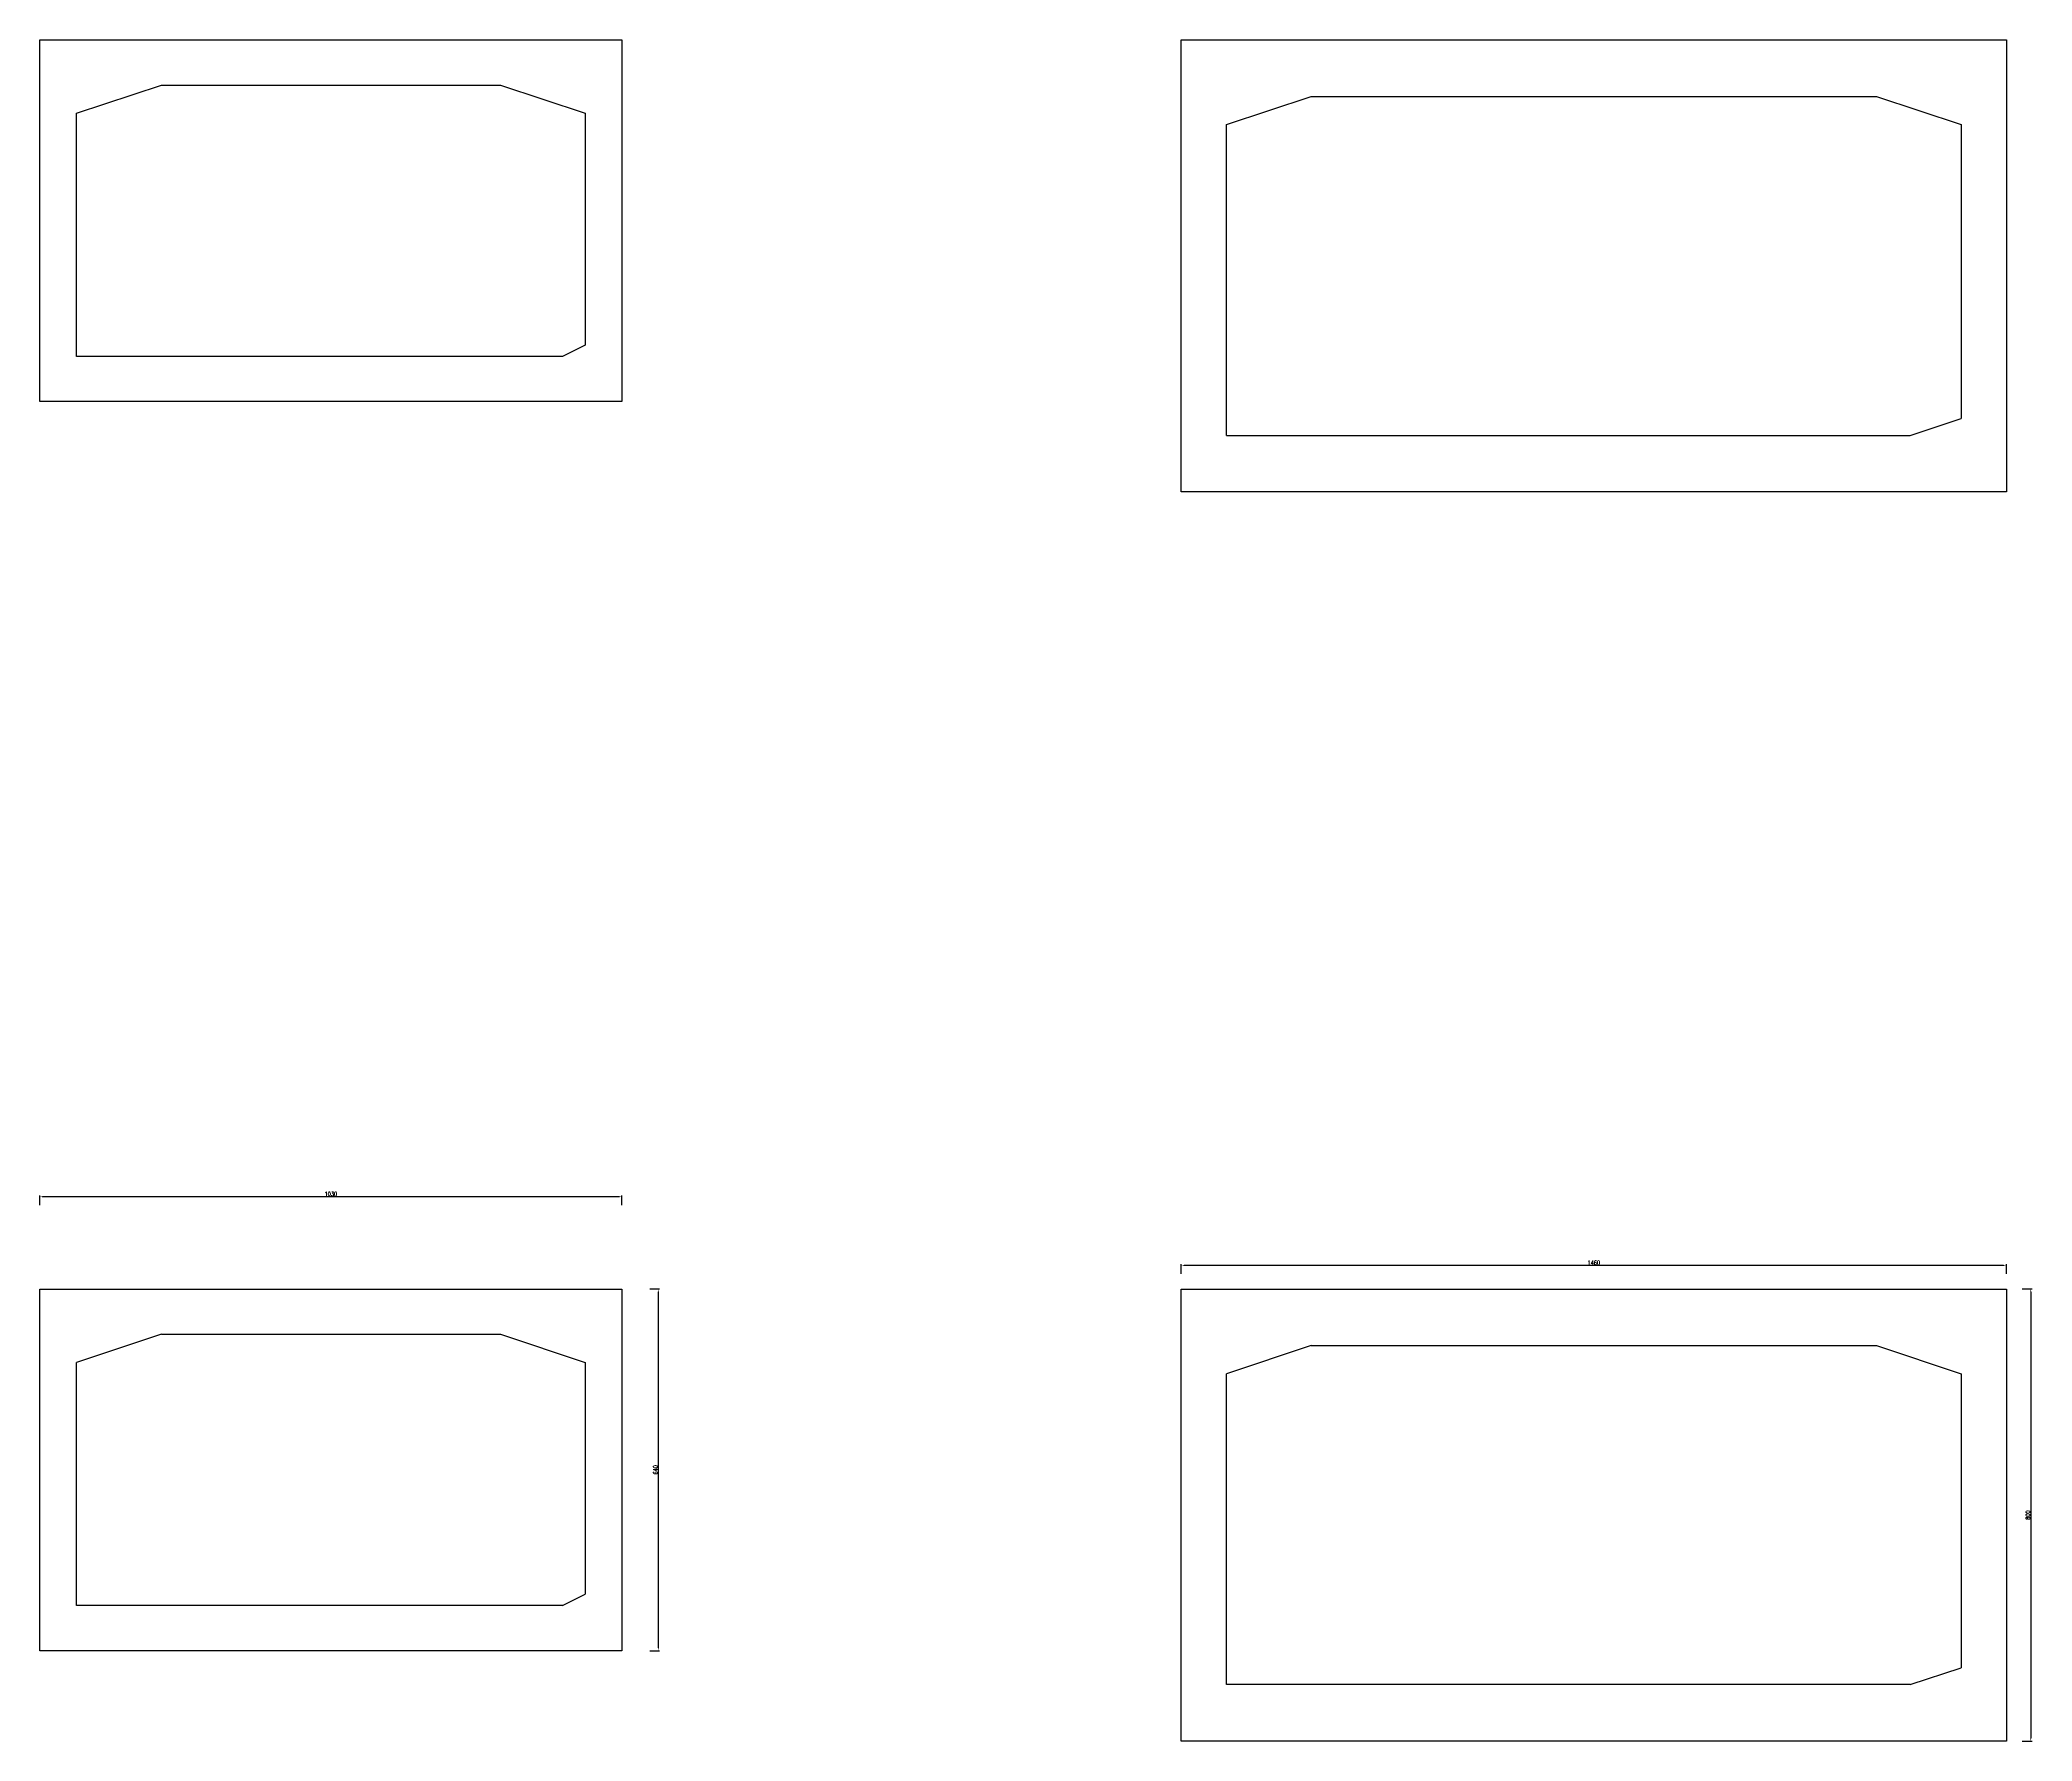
# Model space of a CAD drawing. Header units: millimetres. Extents: x 8201 to 22025, y 2726 to 22564.
# Drawn here: x 8201 to 11726, y 8167 to 11177 of the extents above.
import ezdxf

# ---------------------------------------------------------------- set-up
doc = ezdxf.new("R2010")
doc.units = ezdxf.units.MM
doc.header["$LTSCALE"] = 0.3
doc.header["$MEASUREMENT"] = 0
doc.styles.get("Standard").update_dxf_attribs({"font": 'simplex1.shx', "width": 0.7, "bigfont": 'hztxt.shx'})
doc.dimstyles.new('25', dxfattribs={"dimscale": 2.5, "dimtxt": 3, "dimasz": 2, "dimexe": 1, "dimexo": 1, "dimgap": 0.5, "dimtad": 1, "dimdec": 1, "dimdsep": 46, "dimtxsty": 'Standard', "dimcen": 0.5, "dimadec": 0, "dimazin": 0, "dimtfac": 1, "dimtdec": 1, "dimtofl": 0, "dimtmove": 2, "dimatfit": 3, "dimfxl": 0, "dimtolj": 1, "dimtzin": 0, "dimarcsym": 0})

# ---------------------------------------------------------------- blocks, each defined once
blk = doc.blocks.new('*D50')
at = {"color": 0, "lineweight": -2}
for p, q in [((8200.9, 9114.7), (8200.9, 9132.2)), ((9230.9, 9114.7), (9230.9, 9132.2)), ((9225.9, 9129.7), (8205.9, 9129.7))]:
    blk.add_line(p, q, dxfattribs=at)
at = {"color": 0}
for points in [[(8205.9, 9130.6), (8205.9, 9128.9), (8200.9, 9129.7)], [(9225.9, 9130.6), (9225.9, 9128.9), (9230.9, 9129.7)]]:
    blk.add_solid(points, dxfattribs=at)
at = {"color": 0, "insert": (8715.9, 9134.7), "char_height": 7.5, "attachment_point": 5}
blk.add_mtext('\\A1;1030', dxfattribs=at)
blk = doc.blocks.new('*D51')
at = {"color": 0, "lineweight": -2}
for p, q in [((9280.1, 8966.6), (9297.6, 8966.6)), ((9295.1, 8961.6), (9295.1, 8331.6)), ((9280.1, 8326.6), (9297.6, 8326.6))]:
    blk.add_line(p, q, dxfattribs=at)
at = {"color": 0}
for points in [[(9294.3, 8961.6), (9295.9, 8961.6), (9295.1, 8966.6)], [(9294.3, 8331.6), (9295.9, 8331.6), (9295.1, 8326.6)]]:
    blk.add_solid(points, dxfattribs=at)
at = {"color": 0, "insert": (9290.1, 8646.6), "char_height": 7.5, "attachment_point": 5, "rotation": 90}
blk.add_mtext('\\A1;640', dxfattribs=at)
blk = doc.blocks.new('*D52')
at = {"color": 0, "lineweight": -2}
for p, q in [((10220.5, 8993.2), (10220.5, 9010.7)), ((11675.5, 9008.2), (10225.5, 9008.2)), ((11680.5, 8993.2), (11680.5, 9010.7))]:
    blk.add_line(p, q, dxfattribs=at)
at = {"color": 0}
for points in [[(10225.5, 9009), (10225.5, 9007.4), (10220.5, 9008.2)], [(11675.5, 9009), (11675.5, 9007.4), (11680.5, 9008.2)]]:
    blk.add_solid(points, dxfattribs=at)
at = {"color": 0, "insert": (10950.5, 9013.2), "char_height": 7.5, "attachment_point": 5}
blk.add_mtext('\\A1;1460', dxfattribs=at)
blk = doc.blocks.new('*D53')
at = {"color": 0, "lineweight": -2}
for p, q in [((11708.6, 8966.6), (11726.1, 8966.6)), ((11723.6, 8961.6), (11723.6, 8171.6)), ((11708.6, 8166.6), (11726.1, 8166.6))]:
    blk.add_line(p, q, dxfattribs=at)
at = {"color": 0}
for points in [[(11722.7, 8961.6), (11724.4, 8961.6), (11723.6, 8966.6)], [(11722.7, 8171.6), (11724.4, 8171.6), (11723.6, 8166.6)]]:
    blk.add_solid(points, dxfattribs=at)
at = {"color": 0, "insert": (11718.6, 8566.6), "char_height": 7.5, "attachment_point": 5, "rotation": 90}
blk.add_mtext('\\A1;800', dxfattribs=at)

msp = doc.modelspace()

# ---------------------------------------------------------------- linework, layer by layer
for p, q in [((8200.93, 11176.79), (9230.93, 11176.79)), ((8200.93, 10536.79), (8200.93, 11176.79)), ((9230.93, 11176.79), (9230.93, 10536.79)), ((10220.5, 11176.79), (11680.5, 11176.79)), ((10220.5, 10376.79), (10220.5, 11176.79)), ((11680.5, 11176.79), (11680.5, 10376.79)), ((8265.93, 10616.79), (8265.93, 11046.79)), ((9165.93, 11046.79), (9165.93, 10636.79)), ((10300.5, 10476.79), (10300.5, 11026.79)), ((11600.5, 11026.79), (11600.5, 10506.79)), ((9230.93, 10536.79), (8200.93, 10536.79)), ((11680.5, 10376.79), (10220.5, 10376.79)), ((8200.93, 8966.55), (9230.93, 8966.55)), ((8200.93, 8326.55), (8200.93, 8966.55)), ((9230.93, 8966.55), (9230.93, 8326.55)), ((10220.5, 8966.55), (11680.5, 8966.55)), ((10220.5, 8166.55), (10220.5, 8966.55)), ((11680.5, 8966.55), (11680.5, 8166.55)), ((8415.93, 8886.55), (8265.93, 8836.55)), ((8415.93, 8886.55), (9015.93, 8886.55)), ((9015.93, 8886.55), (9165.93, 8836.55)), ((10450.5, 8866.55), (10300.5, 8816.55)), ((10450.5, 8866.55), (11450.5, 8866.55)), ((11450.5, 8866.55), (11600.5, 8816.55)), ((8265.93, 8406.55), (8265.93, 8836.55)), ((9165.93, 8836.55), (9165.93, 8426.55)), ((10300.5, 8266.55), (10300.5, 8816.55)), ((11600.5, 8816.55), (11600.5, 8296.55)), ((9125.93, 8406.55), (9165.93, 8426.55)), ((9125.93, 8406.55), (8265.93, 8406.55)), ((9230.93, 8326.55), (8200.93, 8326.55)), ((11510.5, 8266.55), (11600.5, 8296.55)), ((11510.5, 8266.55), (10300.5, 8266.55)), ((11680.5, 8166.55), (10220.5, 8166.55))]:
    msp.add_line(p, q)
for points in [[(8265.93, 11046.79), (8415.93, 11096.79), (9015.93, 11096.79), (9165.93, 11046.79)], [(10300.5, 11026.79), (10450.5, 11076.79), (11450.5, 11076.79), (11600.5, 11026.79)], [(9165.93, 10636.79), (9125.93, 10616.79), (8265.93, 10616.79)], [(10300.5, 10476.79), (11510.5, 10476.79), (11600.5, 10506.79)]]:
    msp.add_lwpolyline(points)

# ---------------------------------------------------------------- dimensions: what is measured, and where the dimension line sits
for p1, p2, distance, picture, middle in [((9230.93, 8966.55), (8200.93, 8966.55), -163.2, '*D50', (8715.93, 9134.75)), ((11680.5, 8966.55), (10220.5, 8966.55), -41.66, '*D52', (10950.5, 9013.21)), ((9230.93, 8966.55), (9230.93, 8326.55), 64.15, '*D51', (9290.08, 8646.55)), ((11680.5, 8966.55), (11680.5, 8166.55), 43.06, '*D53', (11718.56, 8566.55))]:
    dim = msp.add_aligned_dim(p1=p1, p2=p2, distance=distance, dimstyle='25')
    dim.commit()
    dim.dimension.update_dxf_attribs({"geometry": picture, "text_midpoint": middle})

doc.saveas('drawing.dxf')
